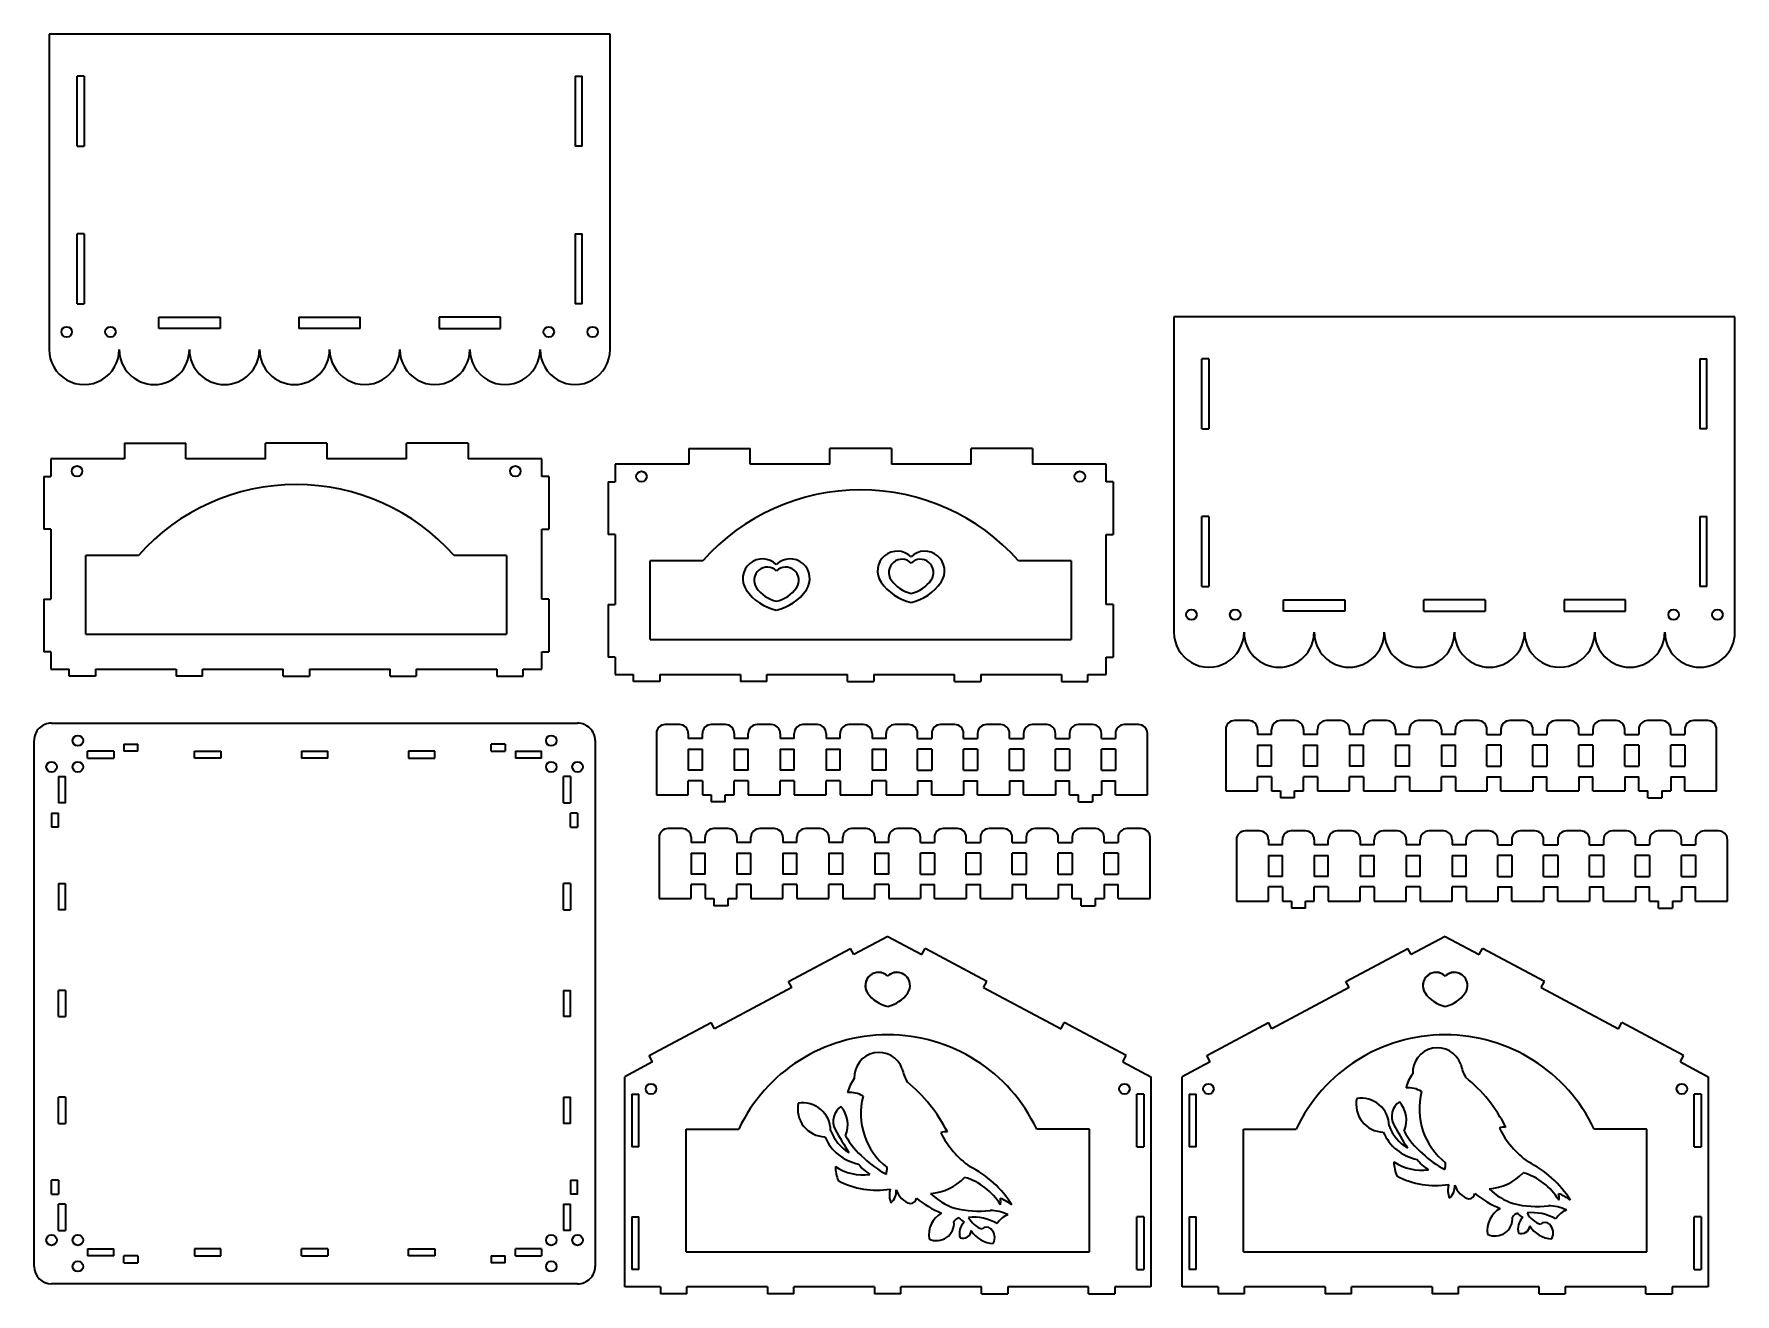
# Model space of a CAD drawing. Extents: x 109 to 1080, y 61 to 780.
import ezdxf

# ---------------------------------------------------------------- set-up
doc = ezdxf.new("R2010")
doc.units = 0

msp = doc.modelspace()

# ---------------------------------------------------------------- linework, layer by layer
at = {"color": 7, "lineweight": 35}
for p, q in [((438.057831, 779.971863), (118.057816, 779.971863)), ((118.057816, 779.971863), (118.057816, 599.971863)), ((438.057831, 599.971863), (438.057831, 779.971863)), ((134.057816, 715.971863), (134.057816, 755.971863)), ((138.057816, 755.971863), (138.057816, 715.971863)), ((418.057831, 755.971863), (418.057831, 715.971863)), ((422.057831, 715.971863), (422.057831, 755.971863)), ((134.057816, 625.971863), (134.057816, 665.971863)), ((138.057816, 665.971863), (138.057816, 625.971863)), ((418.057831, 665.971863), (418.057831, 625.971863)), ((422.057831, 625.971863), (422.057831, 665.971863)), ((180.557816, 618.471863), (215.557816, 618.471863)), ((215.557816, 611.971863), (180.557816, 611.971863)), ((260.5578, 618.471863), (295.5578, 618.471863)), ((295.5578, 611.971863), (260.5578, 611.971863)), ((375.557831, 618.471863), (340.5578, 618.471863)), ((340.5578, 611.971863), (375.557831, 611.971863)), ((1079.536987, 618.661865), (759.536987, 618.661865)), ((759.536987, 618.661865), (759.536987, 438.661896)), ((1079.536987, 438.661896), (1079.536987, 618.661865)), ((775.536987, 554.661865), (775.536987, 594.661865)), ((779.536987, 594.661865), (779.536987, 554.661865)), ((1059.536987, 594.661865), (1059.536987, 554.661865)), ((1063.536987, 554.661865), (1063.536987, 594.661865)), ((160.986969, 546.494812), (195.986969, 546.494812)), ((276.486969, 546.494812), (241.486969, 546.494812)), ((356.986969, 546.494812), (321.986969, 546.494812)), ((482.904846, 543.437622), (517.904846, 543.437622)), ((598.404846, 543.437622), (563.404846, 543.437622)), ((678.904785, 543.437622), (643.904785, 543.437622)), ((160.986969, 537.494812), (118.986969, 537.494812)), ((241.486969, 537.494812), (195.986969, 537.494812)), ((321.986969, 537.494812), (276.486969, 537.494812)), ((398.986969, 537.494812), (356.986969, 537.494812)), ((482.904846, 534.437622), (440.904846, 534.437622)), ((563.404846, 534.437622), (517.904846, 534.437622)), ((643.904785, 534.437622), (598.404846, 534.437622)), ((720.904785, 534.437622), (678.904785, 534.437622)), ((114.986969, 527.494812), (114.986969, 497.494843)), ((402.986969, 527.494812), (402.986969, 497.494843)), ((436.904846, 524.437622), (436.904846, 494.437653)), ((724.904785, 524.437622), (724.904785, 494.437653)), ((775.536987, 464.661896), (775.536987, 504.661896)), ((779.536987, 504.661896), (779.536987, 464.661896)), ((1059.536987, 504.661896), (1059.536987, 464.661896)), ((1063.536987, 464.661896), (1063.536987, 504.661896)), ((118.986969, 497.494843), (118.986969, 457.494843)), ((398.986969, 457.494843), (398.986969, 497.494843)), ((440.904846, 494.437653), (440.904846, 454.437653)), ((720.904785, 454.437653), (720.904785, 494.437653)), ((168.986969, 482.494843), (138.986969, 482.494843)), ((138.986969, 437.494843), (138.986969, 482.494843)), ((378.986969, 482.494843), (348.986969, 482.494843)), ((378.986969, 482.494843), (378.986969, 437.494843)), ((490.904846, 479.437653), (460.904846, 479.437653)), ((460.904846, 434.437653), (460.904846, 479.437653)), ((700.904785, 479.437653), (670.904785, 479.437653)), ((700.904785, 479.437653), (700.904785, 434.437653)), ((114.986969, 457.494843), (114.986969, 427.494843)), ((402.986969, 457.494843), (402.986969, 427.494843)), ((822.036987, 457.161896), (857.036987, 457.161896)), ((937.036987, 457.161896), (902.036987, 457.161896)), ((1017.036987, 457.161896), (982.036987, 457.161896)), ((436.904846, 454.437653), (436.904846, 424.437653)), ((724.904785, 454.437653), (724.904785, 424.437653)), ((857.036987, 450.661896), (822.036987, 450.661896)), ((902.036987, 450.661896), (937.036987, 450.661896)), ((982.036987, 450.661896), (1017.036987, 450.661896)), ((138.986969, 437.494843), (378.986969, 437.494843)), ((460.904846, 434.437653), (700.904785, 434.437653)), ((144.486969, 417.494843), (190.486969, 417.494843)), ((205.486969, 417.494843), (251.486969, 417.494843)), ((266.486969, 417.494843), (312.486969, 417.494843)), ((327.486969, 417.494843), (373.486969, 417.494843)), ((466.404846, 414.437653), (512.404846, 414.437653)), ((527.404846, 414.437653), (573.404846, 414.437653)), ((588.404846, 414.437653), (634.404785, 414.437653)), ((649.404785, 414.437653), (695.404785, 414.437653)), ((119.463043, 386.771698), (419.463043, 386.771698)), ((464.413757, 380.922638), (464.413757, 345.922638)), ((744.413696, 345.922638), (744.413696, 380.922638)), ((789.089966, 383.189056), (789.089966, 348.189056)), ((1069.089966, 348.189056), (1069.089966, 383.189056)), ((109.463043, 76.771683), (109.463043, 376.771698)), ((429.463043, 376.771698), (429.463043, 76.771683)), ((465.957764, 321.602142), (465.957764, 286.602142)), ((745.957764, 286.602142), (745.957764, 321.602142)), ((795.221802, 320.262665), (795.221802, 285.262634)), ((1075.221802, 285.262634), (1075.221802, 320.262665)), ((596.337769, 265.028107), (576.925964, 254.675171)), ((596.337769, 265.028107), (615.749512, 254.675171)), ((914.268921, 265.028137), (894.857178, 254.675186)), ((914.268921, 265.028137), (933.680664, 254.675186)), ((539.749512, 239.381042), (575.043579, 258.20459)), ((652.926025, 239.381042), (617.631836, 258.20459)), ((857.680664, 239.381058), (892.974854, 258.20459)), ((970.857178, 239.381058), (935.56311, 258.20459)), ((541.631836, 235.851639), (497.514191, 212.32222)), ((651.043579, 235.851639), (695.161255, 212.32222)), ((859.56311, 235.851654), (815.445435, 212.322235)), ((968.974854, 235.851654), (1013.092529, 212.322235)), ((460.337738, 197.028107), (495.631866, 215.851639)), ((732.337769, 197.028107), (697.043579, 215.851639)), ((778.268921, 197.028122), (813.56311, 215.851654)), ((1050.268921, 197.028122), (1014.974854, 215.851654)), ((446.337738, 65.028107), (446.337738, 185.028107)), ((746.337769, 185.028107), (746.337769, 65.028107)), ((764.268921, 65.028122), (764.268921, 185.028122)), ((1064.268921, 185.028122), (1064.268921, 65.028122)), ((450.337738, 175.028107), (450.337738, 145.028107)), ((454.337738, 145.028107), (454.337738, 175.028107)), ((738.337769, 145.028107), (738.337769, 175.028107)), ((742.337769, 175.028107), (742.337769, 145.028107)), ((768.268921, 175.028122), (768.268921, 145.028122)), ((772.268921, 145.028122), (772.268921, 175.028122)), ((1056.268921, 145.028122), (1056.268921, 175.028122)), ((1060.268921, 175.028122), (1060.268921, 145.028122)), ((481.337738, 85.028107), (481.337738, 155.028107)), ((481.337738, 155.028107), (511.337738, 155.028107)), ((711.337769, 155.028107), (681.337769, 155.028107)), ((711.337769, 85.028107), (711.337769, 155.028107)), ((799.268921, 85.028122), (799.268921, 155.028122)), ((799.268921, 155.028122), (829.268921, 155.028122)), ((1029.268921, 155.028122), (999.268921, 155.028122)), ((1029.268921, 85.028122), (1029.268921, 155.028122)), ((450.337738, 105.028107), (450.337738, 75.028107)), ((454.337738, 75.028107), (454.337738, 105.028107)), ((738.337769, 75.028107), (738.337769, 105.028107)), ((742.337769, 105.028107), (742.337769, 75.028107)), ((768.268921, 105.028122), (768.268921, 75.028122)), ((772.268921, 75.028122), (772.268921, 105.028122)), ((1056.268921, 75.028122), (1056.268921, 105.028122)), ((1060.268921, 105.028122), (1060.268921, 75.028122)), ((481.337738, 85.028107), (711.337769, 85.028107)), ((799.268921, 85.028122), (1029.268921, 85.028122)), ((419.463043, 66.771683), (119.463043, 66.771683)), ((466.837738, 65.028107), (446.337738, 65.028107)), ((527.837769, 65.028107), (481.837738, 65.028107)), ((588.837769, 65.028107), (542.837769, 65.028107)), ((649.837769, 65.028107), (603.837769, 65.028107)), ((710.837769, 65.028107), (664.837769, 65.028107)), ((746.337769, 65.028107), (725.837769, 65.028107)), ((784.768921, 65.028122), (764.268921, 65.028122)), ((845.768921, 65.028122), (799.768921, 65.028122)), ((906.768921, 65.028122), (860.768921, 65.028122)), ((967.768921, 65.028122), (921.768921, 65.028122)), ((1028.768921, 65.028122), (982.768921, 65.028122)), ((1064.268921, 65.028122), (1043.768921, 65.028122))]:
    msp.add_line(p, q, dxfattribs=at)
at = {"color": 7, "lineweight": 35, "ltscale": 0.1}
for p, q in [((138.057816, 755.971863), (134.057816, 755.971863)), ((418.057831, 755.971863), (422.057831, 755.971863)), ((134.057816, 715.971863), (138.057816, 715.971863)), ((422.057831, 715.971863), (418.057831, 715.971863)), ((138.057816, 665.971863), (134.057816, 665.971863)), ((418.057831, 665.971863), (422.057831, 665.971863)), ((134.057816, 625.971863), (138.057816, 625.971863)), ((422.057831, 625.971863), (418.057831, 625.971863)), ((779.536987, 594.661865), (775.536987, 594.661865)), ((1059.536987, 594.661865), (1063.536987, 594.661865)), ((775.536987, 554.661865), (779.536987, 554.661865)), ((1063.536987, 554.661865), (1059.536987, 554.661865)), ((114.986969, 527.494812), (118.986969, 527.494812)), ((402.986969, 527.494812), (398.986969, 527.494812)), ((436.904846, 524.437622), (440.904846, 524.437622)), ((724.904785, 524.437622), (720.904785, 524.437622)), ((779.536987, 504.661896), (775.536987, 504.661896)), ((1059.536987, 504.661896), (1063.536987, 504.661896)), ((118.986969, 497.494843), (114.986969, 497.494843)), ((398.986969, 497.494843), (402.986969, 497.494843)), ((440.904846, 494.437653), (436.904846, 494.437653)), ((720.904785, 494.437653), (724.904785, 494.437653)), ((114.986969, 457.494843), (118.986969, 457.494843)), ((402.986969, 457.494843), (398.986969, 457.494843)), ((775.536987, 464.661896), (779.536987, 464.661896)), ((1063.536987, 464.661896), (1059.536987, 464.661896)), ((436.904846, 454.437653), (440.904846, 454.437653)), ((724.904785, 454.437653), (720.904785, 454.437653)), ((118.986969, 427.494843), (114.986969, 427.494843)), ((398.986969, 427.494843), (402.986969, 427.494843)), ((129.486969, 413.494843), (129.486969, 417.494843)), ((144.486969, 417.494843), (144.486969, 413.494843)), ((190.486969, 417.494843), (190.486969, 413.494843)), ((205.486969, 413.494843), (205.486969, 417.494843)), ((251.486969, 413.494843), (251.486969, 417.494843)), ((266.486969, 417.494843), (266.486969, 413.494843)), ((312.486969, 413.494843), (312.486969, 417.494843)), ((327.486969, 417.494843), (327.486969, 413.494843)), ((373.486969, 417.494843), (373.486969, 413.494843)), ((388.486969, 413.494843), (388.486969, 417.494843)), ((440.904846, 424.437653), (436.904846, 424.437653)), ((720.904785, 424.437653), (724.904785, 424.437653)), ((451.404846, 410.437653), (451.404846, 414.437653)), ((466.404846, 414.437653), (466.404846, 410.437653)), ((512.404846, 414.437653), (512.404846, 410.437653)), ((527.404846, 410.437653), (527.404846, 414.437653)), ((573.404846, 410.437653), (573.404846, 414.437653)), ((588.404846, 414.437653), (588.404846, 410.437653)), ((634.404785, 410.437653), (634.404785, 414.437653)), ((649.404785, 414.437653), (649.404785, 410.437653)), ((695.404785, 414.437653), (695.404785, 410.437653)), ((710.404785, 410.437653), (710.404785, 414.437653)), ((139.963043, 366.771698), (139.963043, 370.771698)), ((154.963043, 370.771698), (154.963043, 366.771698)), ((160.763046, 374.771698), (160.763046, 370.771698)), ((168.763046, 370.771698), (168.763046, 374.771698)), ((200.963043, 366.771698), (200.963043, 370.771698)), ((215.963043, 370.771698), (215.963043, 366.771698)), ((261.963043, 370.771698), (261.963043, 366.771698)), ((276.963043, 366.771698), (276.963043, 370.771698)), ((322.963043, 370.771698), (322.963043, 366.771698)), ((337.963043, 366.771698), (337.963043, 370.771698)), ((370.163055, 370.771698), (370.163055, 374.771698)), ((378.163055, 374.771698), (378.163055, 370.771698)), ((383.963043, 370.771698), (383.963043, 366.771698)), ((398.963043, 366.771698), (398.963043, 370.771698)), ((123.463043, 356.271698), (127.463043, 356.271698)), ((415.463043, 356.271698), (411.463043, 356.271698)), ((127.463043, 341.271698), (123.463043, 341.271698)), ((411.463043, 341.271698), (415.463043, 341.271698)), ((495.713776, 345.922638), (495.713776, 341.922638)), ((503.713776, 341.922638), (503.713776, 345.922638)), ((705.11377, 341.922638), (705.11377, 345.922638)), ((713.11377, 345.922638), (713.11377, 341.922638)), ((820.390015, 348.189056), (820.390015, 344.189056)), ((828.390015, 344.189056), (828.390015, 348.189056)), ((1029.790039, 344.189056), (1029.790039, 348.189056)), ((1037.790039, 348.189056), (1037.790039, 344.189056)), ((119.463043, 335.47171), (123.463043, 335.47171)), ((419.463043, 335.47171), (415.463043, 335.47171)), ((123.463043, 327.47171), (119.463043, 327.47171)), ((415.463043, 327.47171), (419.463043, 327.47171)), ((123.463043, 295.271698), (127.463043, 295.271698)), ((415.463043, 295.271698), (411.463043, 295.271698)), ((497.257782, 286.602142), (497.257782, 282.602142)), ((505.257782, 282.602142), (505.257782, 286.602142)), ((706.657715, 282.602142), (706.657715, 286.602142)), ((714.657715, 286.602142), (714.657715, 282.602142)), ((826.521851, 285.262634), (826.521851, 281.262634)), ((834.521851, 281.262634), (834.521851, 285.262634)), ((1035.921875, 281.262634), (1035.921875, 285.262634)), ((1043.921875, 285.262634), (1043.921875, 281.262634)), ((127.463043, 280.271698), (123.463043, 280.271698)), ((411.463043, 280.271698), (415.463043, 280.271698)), ((615.749512, 254.675171), (617.631836, 258.20459)), ((127.463043, 234.271683), (123.463043, 234.271683)), ((411.463043, 234.271683), (415.463043, 234.271683)), ((123.463043, 219.271683), (127.463043, 219.271683)), ((415.463043, 219.271683), (411.463043, 219.271683)), ((497.514191, 212.32222), (495.631866, 215.851639)), ((695.161255, 212.32222), (697.043579, 215.851639)), ((815.445435, 212.322235), (813.56311, 215.851654)), ((1013.092529, 212.322235), (1014.974854, 215.851654)), ((462.220093, 193.498688), (460.337738, 197.028107)), ((780.151245, 193.498703), (778.268921, 197.028122)), ((1048.386597, 193.498703), (1050.268921, 197.028122)), ((450.337738, 175.028107), (454.337738, 175.028107)), ((742.337769, 175.028107), (738.337769, 175.028107)), ((768.268921, 175.028122), (772.268921, 175.028122)), ((1060.268921, 175.028122), (1056.268921, 175.028122)), ((127.463043, 173.271683), (123.463043, 173.271683)), ((411.463043, 173.271683), (415.463043, 173.271683)), ((123.463043, 158.271683), (127.463043, 158.271683)), ((415.463043, 158.271683), (411.463043, 158.271683)), ((454.337738, 145.028107), (450.337738, 145.028107)), ((738.337769, 145.028107), (742.337769, 145.028107)), ((772.268921, 145.028122), (768.268921, 145.028122)), ((1056.268921, 145.028122), (1060.268921, 145.028122)), ((123.463043, 126.071686), (119.463043, 126.071686)), ((119.463043, 118.071686), (123.463043, 118.071686)), ((415.463043, 126.071686), (419.463043, 126.071686)), ((419.463043, 118.071686), (415.463043, 118.071686)), ((127.463043, 112.271683), (123.463043, 112.271683)), ((411.463043, 112.271683), (415.463043, 112.271683)), ((123.463043, 97.271683), (127.463043, 97.271683)), ((415.463043, 97.271683), (411.463043, 97.271683)), ((450.337738, 105.028107), (454.337738, 105.028107)), ((742.337769, 105.028107), (738.337769, 105.028107)), ((768.268921, 105.028122), (772.268921, 105.028122)), ((1060.268921, 105.028122), (1056.268921, 105.028122)), ((139.963043, 86.771683), (139.963043, 82.771683)), ((154.963043, 82.771683), (154.963043, 86.771683)), ((160.763046, 78.771683), (160.763046, 82.771683)), ((168.763046, 82.771683), (168.763046, 78.771683)), ((200.963043, 86.771683), (200.963043, 82.771683)), ((215.963043, 82.771683), (215.963043, 86.771683)), ((261.963043, 82.771683), (261.963043, 86.771683)), ((276.963043, 86.771683), (276.963043, 82.771683)), ((322.963043, 82.771683), (322.963043, 86.771683)), ((337.963043, 86.771683), (337.963043, 82.771683)), ((370.163055, 82.771683), (370.163055, 78.771683)), ((378.163055, 78.771683), (378.163055, 82.771683)), ((383.963043, 82.771683), (383.963043, 86.771683)), ((398.963043, 86.771683), (398.963043, 82.771683)), ((454.337738, 75.028107), (450.337738, 75.028107)), ((738.337769, 75.028107), (742.337769, 75.028107)), ((772.268921, 75.028122), (768.268921, 75.028122)), ((1056.268921, 75.028122), (1060.268921, 75.028122)), ((466.837738, 65.028107), (466.837738, 61.028107)), ((481.837738, 61.028107), (481.837738, 65.028107)), ((527.837769, 65.028107), (527.837769, 61.028107)), ((542.837769, 61.028107), (542.837769, 65.028107)), ((588.837769, 65.028107), (588.837769, 61.028107)), ((603.837769, 61.028107), (603.837769, 65.028107)), ((649.837769, 61.028107), (649.837769, 65.028107)), ((664.837769, 65.028107), (664.837769, 61.028107)), ((710.837769, 61.028107), (710.837769, 65.028107)), ((725.837769, 65.028107), (725.837769, 61.028107)), ((784.768921, 65.028122), (784.768921, 61.028122)), ((799.768921, 61.028122), (799.768921, 65.028122)), ((845.768921, 65.028122), (845.768921, 61.028122)), ((860.768921, 61.028122), (860.768921, 65.028122)), ((906.768921, 65.028122), (906.768921, 61.028122)), ((921.768921, 61.028122), (921.768921, 65.028122)), ((967.768921, 61.028122), (967.768921, 65.028122)), ((982.768921, 65.028122), (982.768921, 61.028122)), ((1028.768921, 61.028122), (1028.768921, 65.028122)), ((1043.768921, 65.028122), (1043.768921, 61.028122))]:
    msp.add_line(p, q, dxfattribs=at)
at = {"color": 7, "lineweight": 35, "ltscale": 0.1625}
for p, q in [((180.557816, 611.971863), (180.557816, 618.471863)), ((215.557816, 618.471863), (215.557816, 611.971863)), ((260.5578, 618.471863), (260.5578, 611.971863)), ((295.5578, 611.971863), (295.5578, 618.471863)), ((340.5578, 618.471863), (340.5578, 611.971863)), ((375.557831, 611.971863), (375.557831, 618.471863)), ((822.036987, 450.661896), (822.036987, 457.161896)), ((857.036987, 457.161896), (857.036987, 450.661896)), ((902.036987, 450.661896), (902.036987, 457.161896)), ((937.036987, 457.161896), (937.036987, 450.661896)), ((982.036987, 457.161896), (982.036987, 450.661896)), ((1017.036987, 450.661896), (1017.036987, 457.161896))]:
    msp.add_line(p, q, dxfattribs=at)
at = {"color": 7, "lineweight": 35, "ltscale": 0.225}
for p, q in [((160.986969, 546.494812), (160.986969, 537.494812)), ((195.986969, 537.494812), (195.986969, 546.494812)), ((241.486969, 537.494812), (241.486969, 546.494812)), ((276.486969, 546.494812), (276.486969, 537.494812)), ((321.986969, 537.494812), (321.986969, 546.494812)), ((356.986969, 546.494812), (356.986969, 537.494812)), ((482.904846, 543.437622), (482.904846, 534.437622)), ((517.904846, 534.437622), (517.904846, 543.437622)), ((563.404846, 534.437622), (563.404846, 543.437622)), ((598.404846, 543.437622), (598.404846, 534.437622)), ((643.904785, 534.437622), (643.904785, 543.437622)), ((678.904785, 543.437622), (678.904785, 534.437622))]:
    msp.add_line(p, q, dxfattribs=at)
at = {"color": 7, "lineweight": 35, "ltscale": 0.25}
for p, q in [((118.986969, 537.494812), (118.986969, 527.494812)), ((398.986969, 527.494812), (398.986969, 537.494812)), ((440.904846, 534.437622), (440.904846, 524.437622)), ((720.904785, 524.437622), (720.904785, 534.437622)), ((118.986969, 427.494843), (118.986969, 417.494843)), ((398.986969, 417.494843), (398.986969, 427.494843)), ((440.904846, 424.437653), (440.904846, 414.437653)), ((720.904785, 414.437653), (720.904785, 424.437653))]:
    msp.add_line(p, q, dxfattribs=at)
at = {"color": 7, "lineweight": 35, "ltscale": 0.2625}
for p, q in [((118.986969, 417.494843), (129.486969, 417.494843)), ((388.486969, 417.494843), (398.986969, 417.494843)), ((440.904846, 414.437653), (451.404846, 414.437653)), ((710.404785, 414.437653), (720.904785, 414.437653))]:
    msp.add_line(p, q, dxfattribs=at)
at = {"color": 7, "lineweight": 35, "ltscale": 0.375}
for p, q in [((144.486969, 413.494843), (129.486969, 413.494843)), ((205.486969, 413.494843), (190.486969, 413.494843)), ((251.486969, 413.494843), (266.486969, 413.494843)), ((312.486969, 413.494843), (327.486969, 413.494843)), ((373.486969, 413.494843), (388.486969, 413.494843)), ((466.404846, 410.437653), (451.404846, 410.437653)), ((527.404846, 410.437653), (512.404846, 410.437653)), ((573.404846, 410.437653), (588.404846, 410.437653)), ((634.404785, 410.437653), (649.404785, 410.437653)), ((695.404785, 410.437653), (710.404785, 410.437653)), ((154.963043, 370.771698), (139.963043, 370.771698)), ((200.963043, 370.771698), (215.963043, 370.771698)), ((261.963043, 370.771698), (276.963043, 370.771698)), ((337.963043, 370.771698), (322.963043, 370.771698)), ((383.963043, 370.771698), (398.963043, 370.771698)), ((139.963043, 366.771698), (154.963043, 366.771698)), ((215.963043, 366.771698), (200.963043, 366.771698)), ((276.963043, 366.771698), (261.963043, 366.771698)), ((322.963043, 366.771698), (337.963043, 366.771698)), ((398.963043, 366.771698), (383.963043, 366.771698)), ((123.463043, 356.271698), (123.463043, 341.271698)), ((127.463043, 341.271698), (127.463043, 356.271698)), ((411.463043, 341.271698), (411.463043, 356.271698)), ((415.463043, 356.271698), (415.463043, 341.271698)), ((123.463043, 295.271698), (123.463043, 280.271698)), ((127.463043, 280.271698), (127.463043, 295.271698)), ((411.463043, 280.271698), (411.463043, 295.271698)), ((415.463043, 295.271698), (415.463043, 280.271698)), ((123.463043, 219.271683), (123.463043, 234.271683)), ((127.463043, 234.271683), (127.463043, 219.271683)), ((411.463043, 234.271683), (411.463043, 219.271683)), ((415.463043, 219.271683), (415.463043, 234.271683)), ((123.463043, 158.271683), (123.463043, 173.271683)), ((127.463043, 173.271683), (127.463043, 158.271683)), ((411.463043, 173.271683), (411.463043, 158.271683)), ((415.463043, 158.271683), (415.463043, 173.271683)), ((123.463043, 97.271683), (123.463043, 112.271683)), ((127.463043, 112.271683), (127.463043, 97.271683)), ((411.463043, 112.271683), (411.463043, 97.271683)), ((415.463043, 97.271683), (415.463043, 112.271683)), ((139.963043, 86.771683), (154.963043, 86.771683)), ((154.963043, 82.771683), (139.963043, 82.771683)), ((215.963043, 86.771683), (200.963043, 86.771683)), ((200.963043, 82.771683), (215.963043, 82.771683)), ((276.963043, 86.771683), (261.963043, 86.771683)), ((261.963043, 82.771683), (276.963043, 82.771683)), ((322.963043, 86.771683), (337.963043, 86.771683)), ((337.963043, 82.771683), (322.963043, 82.771683)), ((398.963043, 86.771683), (383.963043, 86.771683)), ((383.963043, 82.771683), (398.963043, 82.771683)), ((481.837738, 61.028107), (466.837738, 61.028107)), ((542.837769, 61.028107), (527.837769, 61.028107)), ((603.837769, 61.028107), (588.837769, 61.028107)), ((649.837769, 61.028107), (664.837769, 61.028107)), ((710.837769, 61.028107), (725.837769, 61.028107)), ((799.768921, 61.028122), (784.768921, 61.028122)), ((860.768921, 61.028122), (845.768921, 61.028122)), ((921.768921, 61.028122), (906.768921, 61.028122)), ((967.768921, 61.028122), (982.768921, 61.028122)), ((1028.768921, 61.028122), (1043.768921, 61.028122))]:
    msp.add_line(p, q, dxfattribs=at)
at = {"color": 7, "lineweight": 35, "ltscale": 0.205002}
for p, q in [((802.290039, 388.189056), (794.089966, 388.189056)), ((880.890015, 388.189056), (872.689941, 388.189056)), ((959.290039, 388.189056), (951.089966, 388.189056)), ((1037.890015, 388.189056), (1029.689941, 388.189056)), ((530.013794, 385.922638), (521.813721, 385.922638)), ((634.61377, 385.922638), (626.413696, 385.922638)), ((687.013794, 385.922638), (678.813721, 385.922638)), ((662.357788, 326.602142), (654.157715, 326.602142)), ((714.757813, 326.602142), (706.557739, 326.602142)), ((808.421875, 325.262665), (800.221802, 325.262665)), ((887.021851, 325.262665), (878.821777, 325.262665)), ((965.421875, 325.262665), (957.221802, 325.262665)), ((1044.021851, 325.262665), (1035.821777, 325.262665))]:
    msp.add_line(p, q, dxfattribs=at)
at = {"color": 7, "lineweight": 35, "ltscale": 0.204999}
for p, q in [((828.48999, 388.189056), (820.290039, 388.189056)), ((854.689941, 388.189056), (846.48999, 388.189056)), ((907.089966, 388.189056), (898.890015, 388.189056)), ((985.48999, 388.189056), (977.290039, 388.189056)), ((1011.689941, 388.189056), (1003.48999, 388.189056)), ((1064.089966, 388.189056), (1055.890015, 388.189056)), ((556.213745, 385.922638), (548.013794, 385.922638)), ((660.813721, 385.922638), (652.61377, 385.922638)), ((713.213745, 385.922638), (705.013794, 385.922638)), ((739.413696, 385.922638), (731.213745, 385.922638)), ((531.557739, 326.602142), (523.357788, 326.602142)), ((636.157715, 326.602142), (627.957764, 326.602142)), ((688.557739, 326.602142), (680.357788, 326.602142)), ((740.957764, 326.602142), (732.757813, 326.602142)), ((834.621826, 325.262665), (826.421875, 325.262665)), ((860.821777, 325.262665), (852.621826, 325.262665)), ((913.221802, 325.262665), (905.021851, 325.262665)), ((991.621826, 325.262665), (983.421875, 325.262665)), ((1017.821777, 325.262665), (1009.621826, 325.262665)), ((1070.221802, 325.262665), (1062.021851, 325.262665))]:
    msp.add_line(p, q, dxfattribs=at)
at = {"color": 7, "lineweight": 35, "ltscale": 0.2}
for p, q in [((933.089966, 388.189056), (925.089966, 388.189056)), ((815.290039, 380.189056), (807.290039, 380.189056)), ((841.48999, 380.189056), (833.48999, 380.189056)), ((867.689941, 380.189056), (859.689941, 380.189056)), ((893.890015, 380.189056), (885.890015, 380.189056)), ((920.089966, 380.189056), (912.089966, 380.189056)), ((938.089966, 380.189056), (946.089966, 380.189056)), ((964.290039, 380.189056), (972.290039, 380.189056)), ((990.48999, 380.189056), (998.48999, 380.189056)), ((1016.689941, 380.189056), (1024.689941, 380.189056)), ((1042.890015, 380.189056), (1050.890015, 380.189056)), ((160.763046, 374.771698), (168.763046, 374.771698)), ((168.763046, 370.771698), (160.763046, 370.771698)), ((378.163055, 374.771698), (370.163055, 374.771698)), ((370.163055, 370.771698), (378.163055, 370.771698)), ((490.613739, 377.922638), (482.613739, 377.922638)), ((482.613739, 371.922638), (490.613739, 371.922638)), ((543.013794, 377.922638), (535.013794, 377.922638)), ((535.013794, 371.922638), (543.013794, 371.922638)), ((569.213745, 377.922638), (561.213745, 377.922638)), ((561.213745, 371.922638), (569.213745, 371.922638)), ((595.413757, 377.922638), (587.413757, 377.922638)), ((587.413757, 371.922638), (595.413757, 371.922638)), ((613.413696, 377.922638), (621.413696, 377.922638)), ((621.413696, 371.922638), (613.413696, 371.922638)), ((639.61377, 377.922638), (647.61377, 377.922638)), ((647.61377, 371.922638), (639.61377, 371.922638)), ((665.813721, 377.922638), (673.813721, 377.922638)), ((673.813721, 371.922638), (665.813721, 371.922638)), ((692.013794, 377.922638), (700.013794, 377.922638)), ((700.013794, 371.922638), (692.013794, 371.922638)), ((718.213745, 377.922638), (726.213745, 377.922638)), ((726.213745, 371.922638), (718.213745, 371.922638)), ((807.290039, 374.189056), (815.290039, 374.189056)), ((833.48999, 374.189056), (841.48999, 374.189056)), ((859.689941, 374.189056), (867.689941, 374.189056)), ((885.890015, 374.189056), (893.890015, 374.189056)), ((912.089966, 374.189056), (920.089966, 374.189056)), ((946.089966, 374.189056), (938.089966, 374.189056)), ((972.290039, 374.189056), (964.290039, 374.189056)), ((998.48999, 374.189056), (990.48999, 374.189056)), ((1024.689941, 374.189056), (1016.689941, 374.189056)), ((1050.890015, 374.189056), (1042.890015, 374.189056)), ((490.613739, 359.922638), (482.613739, 359.922638)), ((543.013794, 359.922638), (535.013794, 359.922638)), ((569.213745, 359.922638), (561.213745, 359.922638)), ((595.413757, 359.922638), (587.413757, 359.922638)), ((613.413696, 359.922638), (621.413696, 359.922638)), ((639.61377, 359.922638), (647.61377, 359.922638)), ((665.813721, 359.922638), (673.813721, 359.922638)), ((692.013794, 359.922638), (700.013794, 359.922638)), ((718.213745, 359.922638), (726.213745, 359.922638)), ((815.290039, 362.189056), (807.290039, 362.189056)), ((841.48999, 362.189056), (833.48999, 362.189056)), ((867.689941, 362.189056), (859.689941, 362.189056)), ((893.890015, 362.189056), (885.890015, 362.189056)), ((920.089966, 362.189056), (912.089966, 362.189056)), ((938.089966, 362.189056), (946.089966, 362.189056)), ((964.290039, 362.189056), (972.290039, 362.189056)), ((990.48999, 362.189056), (998.48999, 362.189056)), ((1016.689941, 362.189056), (1024.689941, 362.189056)), ((1042.890015, 362.189056), (1050.890015, 362.189056)), ((490.613739, 353.922638), (482.613739, 353.922638)), ((482.613739, 345.922638), (482.613739, 353.922638)), ((490.613739, 353.922638), (490.613739, 345.922638)), ((508.813751, 345.922638), (508.813751, 353.922638)), ((516.813721, 353.922638), (516.813721, 345.922638)), ((543.013794, 353.922638), (535.013794, 353.922638)), ((535.013794, 345.922638), (535.013794, 353.922638)), ((543.013794, 353.922638), (543.013794, 345.922638)), ((569.213745, 353.922638), (561.213745, 353.922638)), ((561.213745, 345.922638), (561.213745, 353.922638)), ((569.213745, 353.922638), (569.213745, 345.922638)), ((595.413757, 353.922638), (587.413757, 353.922638)), ((587.413757, 345.922638), (587.413757, 353.922638)), ((595.413757, 353.922638), (595.413757, 345.922638)), ((613.413696, 353.922638), (621.413696, 353.922638)), ((613.413696, 353.922638), (613.413696, 345.922638)), ((621.413696, 345.922638), (621.413696, 353.922638)), ((639.61377, 353.922638), (647.61377, 353.922638)), ((639.61377, 353.922638), (639.61377, 345.922638)), ((647.61377, 345.922638), (647.61377, 353.922638)), ((665.813721, 353.922638), (673.813721, 353.922638)), ((665.813721, 353.922638), (665.813721, 345.922638)), ((673.813721, 345.922638), (673.813721, 353.922638)), ((692.013794, 353.922638), (700.013794, 353.922638)), ((692.013794, 353.922638), (692.013794, 345.922638)), ((700.013794, 345.922638), (700.013794, 353.922638)), ((718.213745, 353.922638), (726.213745, 353.922638)), ((718.213745, 353.922638), (718.213745, 345.922638)), ((726.213745, 345.922638), (726.213745, 353.922638)), ((815.290039, 356.189056), (807.290039, 356.189056)), ((807.290039, 348.189056), (807.290039, 356.189056)), ((815.290039, 356.189056), (815.290039, 348.189056)), ((841.48999, 356.189056), (833.48999, 356.189056)), ((833.48999, 348.189056), (833.48999, 356.189056)), ((841.48999, 356.189056), (841.48999, 348.189056)), ((867.689941, 356.189056), (859.689941, 356.189056)), ((859.689941, 348.189056), (859.689941, 356.189056)), ((867.689941, 356.189056), (867.689941, 348.189056)), ((893.890015, 356.189056), (885.890015, 356.189056)), ((885.890015, 348.189056), (885.890015, 356.189056)), ((893.890015, 356.189056), (893.890015, 348.189056)), ((920.089966, 356.189056), (912.089966, 356.189056)), ((912.089966, 348.189056), (912.089966, 356.189056)), ((920.089966, 356.189056), (920.089966, 348.189056)), ((938.089966, 356.189056), (946.089966, 356.189056)), ((938.089966, 356.189056), (938.089966, 348.189056)), ((946.089966, 348.189056), (946.089966, 356.189056)), ((964.290039, 356.189056), (972.290039, 356.189056)), ((964.290039, 356.189056), (964.290039, 348.189056)), ((972.290039, 348.189056), (972.290039, 356.189056)), ((990.48999, 356.189056), (998.48999, 356.189056)), ((990.48999, 356.189056), (990.48999, 348.189056)), ((998.48999, 348.189056), (998.48999, 356.189056)), ((1016.689941, 356.189056), (1024.689941, 356.189056)), ((1016.689941, 356.189056), (1016.689941, 348.189056)), ((1024.689941, 348.189056), (1024.689941, 356.189056)), ((1042.890015, 356.189056), (1050.890015, 356.189056)), ((1042.890015, 356.189056), (1042.890015, 348.189056)), ((1050.890015, 348.189056), (1050.890015, 356.189056)), ((503.713776, 341.922638), (495.713776, 341.922638)), ((705.11377, 341.922638), (713.11377, 341.922638)), ((828.390015, 344.189056), (820.390015, 344.189056)), ((1029.790039, 344.189056), (1037.790039, 344.189056)), ((119.463043, 335.47171), (119.463043, 327.47171)), ((123.463043, 327.47171), (123.463043, 335.47171)), ((415.463043, 327.47171), (415.463043, 335.47171)), ((419.463043, 335.47171), (419.463043, 327.47171)), ((609.957764, 326.602142), (601.957764, 326.602142)), ((939.221802, 325.262665), (931.221802, 325.262665)), ((492.157745, 318.602142), (484.157745, 318.602142)), ((484.157745, 312.602142), (492.157745, 312.602142)), ((544.557739, 318.602142), (536.557739, 318.602142)), ((536.557739, 312.602142), (544.557739, 312.602142)), ((570.757751, 318.602142), (562.757751, 318.602142)), ((562.757751, 312.602142), (570.757751, 312.602142)), ((596.957764, 318.602142), (588.957764, 318.602142)), ((588.957764, 312.602142), (596.957764, 312.602142)), ((614.957764, 318.602142), (622.957764, 318.602142)), ((622.957764, 312.602142), (614.957764, 312.602142)), ((641.157715, 318.602142), (649.157715, 318.602142)), ((649.157715, 312.602142), (641.157715, 312.602142)), ((667.357788, 318.602142), (675.357788, 318.602142)), ((675.357788, 312.602142), (667.357788, 312.602142)), ((693.557739, 318.602142), (701.557739, 318.602142)), ((701.557739, 312.602142), (693.557739, 312.602142)), ((719.757813, 318.602142), (727.757813, 318.602142)), ((727.757813, 312.602142), (719.757813, 312.602142)), ((821.421875, 317.262665), (813.421875, 317.262665)), ((813.421875, 311.262665), (821.421875, 311.262665)), ((847.621826, 317.262665), (839.621826, 317.262665)), ((839.621826, 311.262665), (847.621826, 311.262665)), ((873.821777, 317.262665), (865.821777, 317.262665)), ((865.821777, 311.262665), (873.821777, 311.262665)), ((900.021851, 317.262665), (892.021851, 317.262665)), ((892.021851, 311.262665), (900.021851, 311.262665)), ((926.221802, 317.262665), (918.221802, 317.262665)), ((918.221802, 311.262665), (926.221802, 311.262665)), ((944.221802, 317.262665), (952.221802, 317.262665)), ((952.221802, 311.262665), (944.221802, 311.262665)), ((970.421875, 317.262665), (978.421875, 317.262665)), ((978.421875, 311.262665), (970.421875, 311.262665)), ((996.621826, 317.262665), (1004.621826, 317.262665)), ((1004.621826, 311.262665), (996.621826, 311.262665)), ((1022.821777, 317.262665), (1030.821777, 317.262665)), ((1030.821777, 311.262665), (1022.821777, 311.262665)), ((1049.021851, 317.262665), (1057.021851, 317.262665)), ((1057.021851, 311.262665), (1049.021851, 311.262665)), ((492.157745, 300.602142), (484.157745, 300.602142)), ((492.157745, 294.602142), (484.157745, 294.602142)), ((484.157745, 286.602142), (484.157745, 294.602142)), ((492.157745, 294.602142), (492.157745, 286.602142)), ((510.357758, 286.602142), (510.357758, 294.602142)), ((518.357788, 294.602142), (518.357788, 286.602142)), ((544.557739, 300.602142), (536.557739, 300.602142)), ((544.557739, 294.602142), (536.557739, 294.602142)), ((536.557739, 286.602142), (536.557739, 294.602142)), ((544.557739, 294.602142), (544.557739, 286.602142)), ((570.757751, 300.602142), (562.757751, 300.602142)), ((570.757751, 294.602142), (562.757751, 294.602142)), ((562.757751, 286.602142), (562.757751, 294.602142)), ((570.757751, 294.602142), (570.757751, 286.602142)), ((596.957764, 300.602142), (588.957764, 300.602142)), ((596.957764, 294.602142), (588.957764, 294.602142)), ((588.957764, 286.602142), (588.957764, 294.602142)), ((596.957764, 294.602142), (596.957764, 286.602142)), ((614.957764, 300.602142), (622.957764, 300.602142)), ((614.957764, 294.602142), (622.957764, 294.602142)), ((614.957764, 294.602142), (614.957764, 286.602142)), ((622.957764, 286.602142), (622.957764, 294.602142)), ((641.157715, 300.602142), (649.157715, 300.602142)), ((641.157715, 294.602142), (649.157715, 294.602142)), ((641.157715, 294.602142), (641.157715, 286.602142)), ((649.157715, 286.602142), (649.157715, 294.602142)), ((667.357788, 300.602142), (675.357788, 300.602142)), ((667.357788, 294.602142), (675.357788, 294.602142)), ((667.357788, 294.602142), (667.357788, 286.602142)), ((675.357788, 286.602142), (675.357788, 294.602142)), ((693.557739, 300.602142), (701.557739, 300.602142)), ((693.557739, 294.602142), (701.557739, 294.602142)), ((693.557739, 294.602142), (693.557739, 286.602142)), ((701.557739, 286.602142), (701.557739, 294.602142)), ((719.757813, 300.602142), (727.757813, 300.602142)), ((719.757813, 294.602142), (727.757813, 294.602142)), ((719.757813, 294.602142), (719.757813, 286.602142)), ((727.757813, 286.602142), (727.757813, 294.602142)), ((821.421875, 299.262634), (813.421875, 299.262634)), ((821.421875, 293.262634), (813.421875, 293.262634)), ((813.421875, 285.262634), (813.421875, 293.262634)), ((821.421875, 293.262634), (821.421875, 285.262634)), ((847.621826, 299.262634), (839.621826, 299.262634)), ((847.621826, 293.262634), (839.621826, 293.262634)), ((839.621826, 285.262634), (839.621826, 293.262634)), ((847.621826, 293.262634), (847.621826, 285.262634)), ((873.821777, 299.262634), (865.821777, 299.262634)), ((873.821777, 293.262634), (865.821777, 293.262634)), ((865.821777, 285.262634), (865.821777, 293.262634)), ((873.821777, 293.262634), (873.821777, 285.262634)), ((900.021851, 299.262634), (892.021851, 299.262634)), ((900.021851, 293.262634), (892.021851, 293.262634)), ((892.021851, 285.262634), (892.021851, 293.262634)), ((900.021851, 293.262634), (900.021851, 285.262634)), ((926.221802, 299.262634), (918.221802, 299.262634)), ((926.221802, 293.262634), (918.221802, 293.262634)), ((918.221802, 285.262634), (918.221802, 293.262634)), ((926.221802, 293.262634), (926.221802, 285.262634)), ((944.221802, 299.262634), (952.221802, 299.262634)), ((944.221802, 293.262634), (952.221802, 293.262634)), ((944.221802, 293.262634), (944.221802, 285.262634)), ((952.221802, 285.262634), (952.221802, 293.262634)), ((970.421875, 299.262634), (978.421875, 299.262634)), ((970.421875, 293.262634), (978.421875, 293.262634)), ((970.421875, 293.262634), (970.421875, 285.262634)), ((978.421875, 285.262634), (978.421875, 293.262634)), ((996.621826, 299.262634), (1004.621826, 299.262634)), ((996.621826, 293.262634), (1004.621826, 293.262634)), ((996.621826, 293.262634), (996.621826, 285.262634)), ((1004.621826, 285.262634), (1004.621826, 293.262634)), ((1022.821777, 299.262634), (1030.821777, 299.262634)), ((1022.821777, 293.262634), (1030.821777, 293.262634)), ((1022.821777, 293.262634), (1022.821777, 285.262634)), ((1030.821777, 285.262634), (1030.821777, 293.262634)), ((1049.021851, 299.262634), (1057.021851, 299.262634)), ((1049.021851, 293.262634), (1057.021851, 293.262634)), ((1049.021851, 293.262634), (1049.021851, 285.262634)), ((1057.021851, 285.262634), (1057.021851, 293.262634)), ((505.257782, 282.602142), (497.257782, 282.602142)), ((706.657715, 282.602142), (714.657715, 282.602142)), ((834.521851, 281.262634), (826.521851, 281.262634)), ((1035.921875, 281.262634), (1043.921875, 281.262634)), ((119.463043, 118.071686), (119.463043, 126.071686)), ((123.463043, 126.071686), (123.463043, 118.071686)), ((415.463043, 126.071686), (415.463043, 118.071686)), ((419.463043, 118.071686), (419.463043, 126.071686)), ((168.763046, 82.771683), (160.763046, 82.771683)), ((160.763046, 78.771683), (168.763046, 78.771683)), ((370.163055, 82.771683), (378.163055, 82.771683)), ((378.163055, 78.771683), (370.163055, 78.771683))]:
    msp.add_line(p, q, dxfattribs=at)
at = {"color": 7, "lineweight": 35, "ltscale": 0.205}
for p, q in [((477.613739, 385.922638), (469.413757, 385.922638)), ((503.813751, 385.922638), (495.613739, 385.922638)), ((582.413757, 385.922638), (574.213745, 385.922638)), ((479.157745, 326.602142), (470.957764, 326.602142)), ((505.357758, 326.602142), (497.157745, 326.602142)), ((557.757751, 326.602142), (549.557739, 326.602142)), ((583.957764, 326.602142), (575.757751, 326.602142))]:
    msp.add_line(p, q, dxfattribs=at)
at = {"color": 7, "lineweight": 35, "ltscale": 0.075}
for p, q in [((482.613739, 380.922638), (482.613739, 377.922638)), ((490.613739, 377.922638), (490.613739, 380.922638)), ((508.813751, 380.922638), (508.813751, 377.922638)), ((516.813721, 377.922638), (516.813721, 380.922638)), ((535.013794, 380.922638), (535.013794, 377.922638)), ((543.013794, 377.922638), (543.013794, 380.922638)), ((561.213745, 380.922638), (561.213745, 377.922638)), ((569.213745, 377.922638), (569.213745, 380.922638)), ((587.413757, 380.922638), (587.413757, 377.922638)), ((595.413757, 377.922638), (595.413757, 380.922638)), ((613.413696, 377.922638), (613.413696, 380.922638)), ((621.413696, 380.922638), (621.413696, 377.922638)), ((639.61377, 377.922638), (639.61377, 380.922638)), ((647.61377, 380.922638), (647.61377, 377.922638)), ((665.813721, 377.922638), (665.813721, 380.922638)), ((673.813721, 380.922638), (673.813721, 377.922638)), ((692.013794, 377.922638), (692.013794, 380.922638)), ((700.013794, 380.922638), (700.013794, 377.922638)), ((718.213745, 377.922638), (718.213745, 380.922638)), ((726.213745, 380.922638), (726.213745, 377.922638)), ((807.290039, 383.189056), (807.290039, 380.189056)), ((815.290039, 380.189056), (815.290039, 383.189056)), ((833.48999, 383.189056), (833.48999, 380.189056)), ((841.48999, 380.189056), (841.48999, 383.189056)), ((859.689941, 383.189056), (859.689941, 380.189056)), ((867.689941, 380.189056), (867.689941, 383.189056)), ((885.890015, 383.189056), (885.890015, 380.189056)), ((893.890015, 380.189056), (893.890015, 383.189056)), ((912.089966, 383.189056), (912.089966, 380.189056)), ((920.089966, 380.189056), (920.089966, 383.189056)), ((938.089966, 380.189056), (938.089966, 383.189056)), ((946.089966, 383.189056), (946.089966, 380.189056)), ((964.290039, 380.189056), (964.290039, 383.189056)), ((972.290039, 383.189056), (972.290039, 380.189056)), ((990.48999, 380.189056), (990.48999, 383.189056)), ((998.48999, 383.189056), (998.48999, 380.189056)), ((1016.689941, 380.189056), (1016.689941, 383.189056)), ((1024.689941, 383.189056), (1024.689941, 380.189056)), ((1042.890015, 380.189056), (1042.890015, 383.189056)), ((1050.890015, 383.189056), (1050.890015, 380.189056)), ((484.157745, 321.602142), (484.157745, 318.602142)), ((492.157745, 318.602142), (492.157745, 321.602142)), ((510.357758, 321.602142), (510.357758, 318.602142)), ((518.357788, 318.602142), (518.357788, 321.602142)), ((536.557739, 321.602142), (536.557739, 318.602142)), ((544.557739, 318.602142), (544.557739, 321.602142)), ((562.757751, 321.602142), (562.757751, 318.602142)), ((570.757751, 318.602142), (570.757751, 321.602142)), ((588.957764, 321.602142), (588.957764, 318.602142)), ((596.957764, 318.602142), (596.957764, 321.602142)), ((614.957764, 318.602142), (614.957764, 321.602142)), ((622.957764, 321.602142), (622.957764, 318.602142)), ((641.157715, 318.602142), (641.157715, 321.602142)), ((649.157715, 321.602142), (649.157715, 318.602142)), ((667.357788, 318.602142), (667.357788, 321.602142)), ((675.357788, 321.602142), (675.357788, 318.602142)), ((693.557739, 318.602142), (693.557739, 321.602142)), ((701.557739, 321.602142), (701.557739, 318.602142)), ((719.757813, 318.602142), (719.757813, 321.602142)), ((727.757813, 321.602142), (727.757813, 318.602142)), ((813.421875, 320.262665), (813.421875, 317.262665)), ((821.421875, 317.262665), (821.421875, 320.262665)), ((839.621826, 320.262665), (839.621826, 317.262665)), ((847.621826, 317.262665), (847.621826, 320.262665)), ((865.821777, 320.262665), (865.821777, 317.262665)), ((873.821777, 317.262665), (873.821777, 320.262665)), ((892.021851, 320.262665), (892.021851, 317.262665)), ((900.021851, 317.262665), (900.021851, 320.262665)), ((918.221802, 320.262665), (918.221802, 317.262665)), ((926.221802, 317.262665), (926.221802, 320.262665)), ((944.221802, 317.262665), (944.221802, 320.262665)), ((952.221802, 320.262665), (952.221802, 317.262665)), ((970.421875, 317.262665), (970.421875, 320.262665)), ((978.421875, 320.262665), (978.421875, 317.262665)), ((996.621826, 317.262665), (996.621826, 320.262665)), ((1004.621826, 320.262665), (1004.621826, 317.262665)), ((1022.821777, 317.262665), (1022.821777, 320.262665)), ((1030.821777, 320.262665), (1030.821777, 317.262665)), ((1049.021851, 317.262665), (1049.021851, 320.262665)), ((1057.021851, 320.262665), (1057.021851, 317.262665))]:
    msp.add_line(p, q, dxfattribs=at)
at = {"color": 7, "lineweight": 35, "ltscale": 0.199998}
msp.add_line((608.413696, 385.922638), (600.413757, 385.922638), dxfattribs=at)
at = {"color": 7, "lineweight": 35, "ltscale": 0.3}
for p, q in [((482.613739, 371.922638), (482.613739, 359.922638)), ((490.613739, 359.922638), (490.613739, 371.922638)), ((508.813751, 371.922638), (508.813751, 359.922638)), ((516.813721, 359.922638), (516.813721, 371.922638)), ((535.013794, 371.922638), (535.013794, 359.922638)), ((543.013794, 359.922638), (543.013794, 371.922638)), ((561.213745, 371.922638), (561.213745, 359.922638)), ((569.213745, 359.922638), (569.213745, 371.922638)), ((587.413757, 371.922638), (587.413757, 359.922638)), ((595.413757, 359.922638), (595.413757, 371.922638)), ((613.413696, 359.922638), (613.413696, 371.922638)), ((621.413696, 371.922638), (621.413696, 359.922638)), ((639.61377, 359.922638), (639.61377, 371.922638)), ((647.61377, 371.922638), (647.61377, 359.922638)), ((665.813721, 359.922638), (665.813721, 371.922638)), ((673.813721, 371.922638), (673.813721, 359.922638)), ((692.013794, 359.922638), (692.013794, 371.922638)), ((700.013794, 371.922638), (700.013794, 359.922638)), ((718.213745, 359.922638), (718.213745, 371.922638)), ((726.213745, 371.922638), (726.213745, 359.922638)), ((807.290039, 374.189056), (807.290039, 362.189056)), ((815.290039, 362.189056), (815.290039, 374.189056)), ((833.48999, 374.189056), (833.48999, 362.189056)), ((841.48999, 362.189056), (841.48999, 374.189056)), ((859.689941, 374.189056), (859.689941, 362.189056)), ((867.689941, 362.189056), (867.689941, 374.189056)), ((885.890015, 374.189056), (885.890015, 362.189056)), ((893.890015, 362.189056), (893.890015, 374.189056)), ((912.089966, 374.189056), (912.089966, 362.189056)), ((920.089966, 362.189056), (920.089966, 374.189056)), ((938.089966, 362.189056), (938.089966, 374.189056)), ((946.089966, 374.189056), (946.089966, 362.189056)), ((964.290039, 362.189056), (964.290039, 374.189056)), ((972.290039, 374.189056), (972.290039, 362.189056)), ((990.48999, 362.189056), (990.48999, 374.189056)), ((998.48999, 374.189056), (998.48999, 362.189056)), ((1016.689941, 362.189056), (1016.689941, 374.189056)), ((1024.689941, 374.189056), (1024.689941, 362.189056)), ((1042.890015, 362.189056), (1042.890015, 374.189056)), ((1050.890015, 374.189056), (1050.890015, 362.189056)), ((484.157745, 312.602142), (484.157745, 300.602142)), ((492.157745, 300.602142), (492.157745, 312.602142)), ((510.357758, 312.602142), (510.357758, 300.602142)), ((518.357788, 300.602142), (518.357788, 312.602142)), ((536.557739, 312.602142), (536.557739, 300.602142)), ((544.557739, 300.602142), (544.557739, 312.602142)), ((562.757751, 312.602142), (562.757751, 300.602142)), ((570.757751, 300.602142), (570.757751, 312.602142)), ((588.957764, 312.602142), (588.957764, 300.602142)), ((596.957764, 300.602142), (596.957764, 312.602142)), ((614.957764, 300.602142), (614.957764, 312.602142)), ((622.957764, 312.602142), (622.957764, 300.602142)), ((641.157715, 300.602142), (641.157715, 312.602142)), ((649.157715, 312.602142), (649.157715, 300.602142)), ((667.357788, 300.602142), (667.357788, 312.602142)), ((675.357788, 312.602142), (675.357788, 300.602142)), ((693.557739, 300.602142), (693.557739, 312.602142)), ((701.557739, 312.602142), (701.557739, 300.602142)), ((719.757813, 300.602142), (719.757813, 312.602142)), ((727.757813, 312.602142), (727.757813, 300.602142))]:
    msp.add_line(p, q, dxfattribs=at)
at = {"color": 7, "lineweight": 35, "ltscale": 0.199999}
for p, q in [((516.813721, 377.922638), (508.813751, 377.922638)), ((508.813751, 371.922638), (516.813721, 371.922638)), ((516.813721, 359.922638), (508.813751, 359.922638)), ((516.813721, 353.922638), (508.813751, 353.922638))]:
    msp.add_line(p, q, dxfattribs=at)
at = {"color": 7, "lineweight": 35, "ltscale": 0.455}
for p, q in [((464.413757, 345.922638), (482.613739, 345.922638)), ((569.213745, 345.922638), (587.413757, 345.922638)), ((465.957764, 286.602142), (484.157745, 286.602142)), ((544.557739, 286.602142), (562.757751, 286.602142)), ((570.757751, 286.602142), (588.957764, 286.602142))]:
    msp.add_line(p, q, dxfattribs=at)
at = {"color": 7, "lineweight": 35, "ltscale": 0.127501}
for p, q in [((490.613739, 345.922638), (495.713776, 345.922638)), ((492.157745, 286.602142), (497.257782, 286.602142))]:
    msp.add_line(p, q, dxfattribs=at)
at = {"color": 7, "lineweight": 35, "ltscale": 0.127499}
for p, q in [((503.713776, 345.922638), (508.813751, 345.922638)), ((700.013794, 345.922638), (705.11377, 345.922638)), ((713.11377, 345.922638), (718.213745, 345.922638)), ((815.290039, 348.189056), (820.390015, 348.189056)), ((828.390015, 348.189056), (833.48999, 348.189056)), ((1037.790039, 348.189056), (1042.890015, 348.189056)), ((505.257782, 286.602142), (510.357758, 286.602142)), ((701.557739, 286.602142), (706.657715, 286.602142)), ((821.421875, 285.262634), (826.521851, 285.262634)), ((834.521851, 285.262634), (839.621826, 285.262634)), ((1043.921875, 285.262634), (1049.021851, 285.262634))]:
    msp.add_line(p, q, dxfattribs=at)
at = {"color": 7, "lineweight": 35, "ltscale": 0.455002}
for p, q in [((516.813721, 345.922638), (535.013794, 345.922638)), ((621.413696, 345.922638), (639.61377, 345.922638)), ((673.813721, 345.922638), (692.013794, 345.922638)), ((789.089966, 348.189056), (807.290039, 348.189056)), ((867.689941, 348.189056), (885.890015, 348.189056)), ((946.089966, 348.189056), (964.290039, 348.189056)), ((649.157715, 286.602142), (667.357788, 286.602142)), ((795.221802, 285.262634), (813.421875, 285.262634)), ((873.821777, 285.262634), (892.021851, 285.262634)), ((952.221802, 285.262634), (970.421875, 285.262634))]:
    msp.add_line(p, q, dxfattribs=at)
at = {"color": 7, "lineweight": 35, "ltscale": 0.454999}
for p, q in [((543.013794, 345.922638), (561.213745, 345.922638)), ((647.61377, 345.922638), (665.813721, 345.922638)), ((726.213745, 345.922638), (744.413696, 345.922638)), ((841.48999, 348.189056), (859.689941, 348.189056)), ((893.890015, 348.189056), (912.089966, 348.189056)), ((972.290039, 348.189056), (990.48999, 348.189056)), ((998.48999, 348.189056), (1016.689941, 348.189056)), ((1050.890015, 348.189056), (1069.089966, 348.189056)), ((518.357788, 286.602142), (536.557739, 286.602142)), ((622.957764, 286.602142), (641.157715, 286.602142)), ((675.357788, 286.602142), (693.557739, 286.602142)), ((727.757813, 286.602142), (745.957764, 286.602142)), ((847.621826, 285.262634), (865.821777, 285.262634)), ((900.021851, 285.262634), (918.221802, 285.262634)), ((978.421875, 285.262634), (996.621826, 285.262634)), ((1004.621826, 285.262634), (1022.821777, 285.262634)), ((1057.021851, 285.262634), (1075.221802, 285.262634))]:
    msp.add_line(p, q, dxfattribs=at)
at = {"color": 7, "lineweight": 35, "ltscale": 0.449998}
msp.add_line((595.413757, 345.922638), (613.413696, 345.922638), dxfattribs=at)
at = {"color": 7, "lineweight": 35, "ltscale": 0.45}
for p, q in [((920.089966, 348.189056), (938.089966, 348.189056)), ((596.957764, 286.602142), (614.957764, 286.602142)), ((926.221802, 285.262634), (944.221802, 285.262634)), ((462.220093, 193.498688), (446.337738, 185.028107))]:
    msp.add_line(p, q, dxfattribs=at)
at = {"color": 7, "lineweight": 35, "ltscale": 0.127502}
for p, q in [((1024.689941, 348.189056), (1029.790039, 348.189056)), ((714.657715, 286.602142), (719.757813, 286.602142)), ((1030.821777, 285.262634), (1035.921875, 285.262634))]:
    msp.add_line(p, q, dxfattribs=at)
at = {"color": 7, "lineweight": 35, "ltscale": 0.200001}
for p, q in [((518.357788, 318.602142), (510.357758, 318.602142)), ((510.357758, 312.602142), (518.357788, 312.602142)), ((518.357788, 300.602142), (510.357758, 300.602142)), ((518.357788, 294.602142), (510.357758, 294.602142))]:
    msp.add_line(p, q, dxfattribs=at)
at = {"color": 7, "lineweight": 35, "ltscale": 0.300001}
for p, q in [((813.421875, 311.262665), (813.421875, 299.262634)), ((821.421875, 299.262634), (821.421875, 311.262665)), ((839.621826, 311.262665), (839.621826, 299.262634)), ((847.621826, 299.262634), (847.621826, 311.262665)), ((865.821777, 311.262665), (865.821777, 299.262634)), ((873.821777, 299.262634), (873.821777, 311.262665)), ((892.021851, 311.262665), (892.021851, 299.262634)), ((900.021851, 299.262634), (900.021851, 311.262665)), ((918.221802, 311.262665), (918.221802, 299.262634)), ((926.221802, 299.262634), (926.221802, 311.262665)), ((944.221802, 299.262634), (944.221802, 311.262665)), ((952.221802, 311.262665), (952.221802, 299.262634)), ((970.421875, 299.262634), (970.421875, 311.262665)), ((978.421875, 311.262665), (978.421875, 299.262634)), ((996.621826, 299.262634), (996.621826, 311.262665)), ((1004.621826, 311.262665), (1004.621826, 299.262634)), ((1022.821777, 299.262634), (1022.821777, 311.262665)), ((1030.821777, 311.262665), (1030.821777, 299.262634)), ((1049.021851, 299.262634), (1049.021851, 311.262665)), ((1057.021851, 311.262665), (1057.021851, 299.262634))]:
    msp.add_line(p, q, dxfattribs=at)
at = {"color": 7, "lineweight": 35, "ltscale": 0.100001}
for p, q in [((576.925964, 254.675171), (575.043579, 258.20459)), ((933.680664, 254.675186), (935.56311, 258.20459)), ((651.043579, 235.851639), (652.926025, 239.381042)), ((859.56311, 235.851654), (857.680664, 239.381058)), ((730.455322, 193.498688), (732.337769, 197.028107))]:
    msp.add_line(p, q, dxfattribs=at)
at = {"color": 7, "lineweight": 35, "ltscale": 0.099999}
for p, q in [((894.857178, 254.675186), (892.974854, 258.20459)), ((541.631836, 235.851639), (539.749512, 239.381042)), ((968.974854, 235.851654), (970.857178, 239.381058))]:
    msp.add_line(p, q, dxfattribs=at)
at = {"color": 7, "lineweight": 35, "ltscale": 0.450002}
msp.add_line((730.455322, 193.498688), (746.337769, 185.028107), dxfattribs=at)
at = {"color": 7, "lineweight": 35, "ltscale": 0.449999}
for p, q in [((780.151245, 193.498703), (764.268921, 185.028122)), ((1048.386597, 193.498703), (1064.268921, 185.028122))]:
    msp.add_line(p, q, dxfattribs=at)
at = {"color": 7, "lineweight": 35}
for centre in [(128.057816, 609.971863), (153.057816, 609.971863), (403.057831, 609.971863), (428.057831, 609.971863), (133.986969, 530.494812), (383.986969, 530.494812), (455.904846, 527.437622), (705.904785, 527.437622), (769.536987, 448.661896), (794.536987, 448.661896), (1044.536987, 448.661896), (1069.536987, 448.661896), (134.463043, 376.771698), (404.463043, 376.771698), (119.463043, 361.771698), (134.463043, 361.771698), (404.463043, 361.771698), (419.463043, 361.771698), (461.337738, 178.028107), (731.337769, 178.028107), (779.268921, 178.028122), (1049.268921, 178.028122), (119.463043, 91.771683), (134.463043, 91.771683), (404.463043, 91.771683), (419.463043, 91.771683), (134.463043, 76.771683), (404.463043, 76.771683)]:
    msp.add_circle(centre, 3, dxfattribs=at)
for centre, radius, start, end in [((138.057816, 599.971863), 20, 179.999991, 360), ((178.057816, 599.971863), 20, 180.000009, 360), ((218.057816, 599.971863), 20, 180.000009, 360), ((258.0578, 599.971863), 20, 180.000009, 360), ((298.0578, 599.971863), 20, 179.999991, 360), ((338.0578, 599.971863), 20, 179.999991, 360), ((378.057831, 599.971863), 20, 179.999991, 360), ((418.057831, 599.971863), 20, 179.999991, 360), ((258.986969, 402.494843), 120.415947, 41.633541, 138.366464), ((580.904846, 399.437653), 120.415947, 41.633541, 138.366464), ((524.907959, 469.182739), 11.25, 45.572996, 214.572172), ((527.624268, 468.307281), 7.5, 45.572996, 214.572172), ((540.657959, 469.182739), 11.25, 325.427833, 134.427002), ((538.124268, 468.307281), 7.5, 325.427833, 134.427002), ((601.776733, 473.62558), 11.25, 45.572996, 214.572172), ((604.493042, 472.750122), 7.5, 45.572996, 214.572172), ((617.526733, 473.62558), 11.25, 325.427833, 134.427002), ((614.993042, 472.750122), 7.5, 325.427833, 134.427002), ((615.980591, 483.414001), 28.5, 214.572172, 257.169624), ((613.96228, 479.275726), 19, 214.572172, 257.169624), ((603.322876, 483.414001), 28.5, 282.830371, 325.427833), ((605.523804, 479.275726), 19, 282.830371, 325.427833), ((539.111816, 478.97113), 28.5, 214.572172, 257.169624), ((537.093506, 474.832886), 19, 214.572172, 257.169624), ((526.454102, 478.97113), 28.5, 282.830371, 325.427833), ((528.655029, 474.832886), 19, 282.830371, 325.427833), ((779.536987, 438.661896), 20, 179.999991, 360), ((819.536987, 438.661896), 20, 180.000009, 360), ((859.536987, 438.661896), 20, 180.000009, 360), ((899.536987, 438.661896), 20, 180.000009, 360), ((939.536987, 438.661896), 20, 180.000009, 360), ((979.536987, 438.661896), 20, 179.999991, 360), ((1019.536987, 438.661896), 20, 180.000009, 360), ((1059.536987, 438.661896), 20, 180.000009, 360), ((794.089966, 383.189056), 5, 90.000003, 179.999991), ((802.290039, 383.189056), 5, 0, 90.000003), ((820.290039, 383.189056), 5, 90.000003, 180.000009), ((828.48999, 383.189056), 5, 0, 90.000003), ((846.48999, 383.189056), 5, 90.000003, 179.999991), ((854.689941, 383.189056), 5, 0, 90.000003), ((872.689941, 383.189056), 5, 90.000003, 180.000009), ((880.890015, 383.189056), 5, 0, 90.000003), ((898.890015, 383.189056), 5, 90.000003, 180.000009), ((907.089966, 383.189056), 5, 0, 90.000003), ((925.089966, 383.189056), 5, 90.000003, 179.999991), ((933.089966, 383.189056), 5, 0, 90.000003), ((951.089966, 383.189056), 5, 90.000003, 180.000009), ((959.290039, 383.189056), 5, 0, 90.000003), ((977.290039, 383.189056), 5, 90.000003, 180.000009), ((985.48999, 383.189056), 5, 0, 90.000003), ((1003.48999, 383.189056), 5, 90.000003, 179.999991), ((1011.689941, 383.189056), 5, 0, 90.000003), ((1029.689941, 383.189056), 5, 90.000003, 179.999991), ((1037.890015, 383.189056), 5, 0, 90.000003), ((1055.890015, 383.189056), 5, 90.000003, 180.000009), ((1064.089966, 383.189056), 5, 0, 90.000003), ((119.463043, 376.771698), 10, 90.000003, 180.000009), ((419.463043, 376.771698), 10, 0, 90.000003), ((469.413757, 380.922638), 5, 90.000003, 179.999991), ((477.613739, 380.922638), 5, 0, 90.000003), ((495.613739, 380.922638), 5, 90.000003, 180.000009), ((503.813751, 380.922638), 5, 0, 90.000003), ((521.813721, 380.922638), 5, 90.000003, 180.000009), ((530.013794, 380.922638), 5, 0, 90.000003), ((548.013794, 380.922638), 5, 90.000003, 180.000009), ((556.213745, 380.922638), 5, 0, 90.000003), ((574.213745, 380.922638), 5, 90.000003, 180.000009), ((582.413757, 380.922638), 5, 0, 90.000003), ((600.413757, 380.922638), 5, 90.000003, 180.000009), ((608.413696, 380.922638), 5, 0, 90.000003), ((626.413696, 380.922638), 5, 90.000003, 180.000009), ((634.61377, 380.922638), 5, 0, 90.000003), ((652.61377, 380.922638), 5, 90.000003, 180.000009), ((660.813721, 380.922638), 5, 0, 90.000003), ((678.813721, 380.922638), 5, 90.000003, 180.000009), ((687.013794, 380.922638), 5, 0, 90.000003), ((705.013794, 380.922638), 5, 90.000003, 180.000009), ((713.213745, 380.922638), 5, 0, 90.000003), ((731.213745, 380.922638), 5, 90.000003, 180.000009), ((739.413696, 380.922638), 5, 0, 90.000003), ((470.957764, 321.602142), 5, 90.000003, 179.999991), ((479.157745, 321.602142), 5, 0, 90.000003), ((497.157745, 321.602142), 5, 90.000003, 180.000009), ((505.357758, 321.602142), 5, 0, 90.000003), ((523.357788, 321.602142), 5, 90.000003, 180.000009), ((531.557739, 321.602142), 5, 0, 90.000003), ((549.557739, 321.602142), 5, 90.000003, 180.000009), ((557.757751, 321.602142), 5, 0, 90.000003), ((575.757751, 321.602142), 5, 90.000003, 180.000009), ((583.957764, 321.602142), 5, 0, 90.000003), ((601.957764, 321.602142), 5, 90.000003, 180.000009), ((609.957764, 321.602142), 5, 0, 90.000003), ((627.957764, 321.602142), 5, 90.000003, 180.000009), ((636.157715, 321.602142), 5, 0, 90.000003), ((654.157715, 321.602142), 5, 90.000003, 180.000009), ((662.357788, 321.602142), 5, 0, 90.000003), ((680.357788, 321.602142), 5, 90.000003, 180.000009), ((688.557739, 321.602142), 5, 0, 90.000003), ((706.557739, 321.602142), 5, 90.000003, 180.000009), ((714.757813, 321.602142), 5, 0, 90.000003), ((732.757813, 321.602142), 5, 90.000003, 180.000009), ((740.957764, 321.602142), 5, 0, 90.000003), ((800.221802, 320.262665), 5, 90.000003, 179.999991), ((808.421875, 320.262665), 5, 0, 90.000003), ((826.421875, 320.262665), 5, 90.000003, 180.000009), ((834.621826, 320.262665), 5, 0, 90.000003), ((852.621826, 320.262665), 5, 90.000003, 179.999991), ((860.821777, 320.262665), 5, 0, 90.000003), ((878.821777, 320.262665), 5, 90.000003, 180.000009), ((887.021851, 320.262665), 5, 0, 90.000003), ((905.021851, 320.262665), 5, 90.000003, 180.000009), ((913.221802, 320.262665), 5, 0, 90.000003), ((931.221802, 320.262665), 5, 90.000003, 179.999991), ((939.221802, 320.262665), 5, 0, 90.000003), ((957.221802, 320.262665), 5, 90.000003, 180.000009), ((965.421875, 320.262665), 5, 0, 90.000003), ((983.421875, 320.262665), 5, 90.000003, 180.000009), ((991.621826, 320.262665), 5, 0, 90.000003), ((1009.621826, 320.262665), 5, 90.000003, 179.999991), ((1017.821777, 320.262665), 5, 0, 90.000003), ((1035.821777, 320.262665), 5, 90.000003, 179.999991), ((1044.021851, 320.262665), 5, 0, 90.000003), ((1062.021851, 320.262665), 5, 90.000003, 180.000009), ((1070.221802, 320.262665), 5, 0, 90.000003), ((591.058472, 237.073517), 7.5, 45.572996, 214.572172), ((591.087769, 237.028107), 7.5, 45.572996, 212.563591), ((601.558472, 237.073517), 7.5, 325.427833, 134.427002), ((601.587769, 237.028107), 7.5, 32.976164, 134.427002), ((908.989746, 237.073532), 7.5, 45.572996, 214.572172), ((909.018921, 237.028122), 7.5, 45.572996, 212.563591), ((919.489746, 237.073532), 7.5, 325.427833, 134.427002), ((919.518921, 237.028122), 7.5, 32.976164, 134.427002), ((600.52771, 243.599121), 19, 214.572172, 257.169624), ((592.089233, 243.599121), 19, 282.830371, 325.427833), ((918.458984, 243.599136), 19, 214.572172, 257.169624), ((910.020508, 243.599136), 19, 282.830371, 325.427833), ((596.337769, 115.028107), 93.941467, 25.201124, 154.798875), ((914.268921, 115.028122), 93.941467, 25.201124, 154.798875), ((591.353638, 184.759064), 14.090091, 19.67786, 183.380529), ((909.870239, 187.410843), 14.090091, 19.67786, 183.380529), ((629.761719, 194.704254), 25.673138, 191.68735, 209.254146), ((910.338989, 174.695755), 18.774519, 140.728316, 167.676117), ((948.27832, 197.356094), 25.673138, 191.68735, 209.254146), ((868.680542, 115.329849), 89.995636, 26.952278, 50.537352), ((591.822388, 172.043976), 18.774519, 140.728316, 167.676117), ((574.479614, 160.945282), 15.138912, 59.027369, 93.783955), ((550.16394, 112.67807), 89.995636, 26.952278, 50.537352), ((892.996216, 163.597061), 15.138912, 59.027369, 93.783955), ((938.705444, 166.683487), 39.187943, 165.376119, 231.862687), ((560.789673, 166.57901), 15.805928, 167.832132, 268.807009), ((547.881348, 154.19931), 15.915611, 0.493212, 99.192242), ((575.400024, 159.613861), 10.160857, 124.21856, 207.531367), ((557.875854, 157.634125), 15.724602, 336.406952, 41.316825), ((620.188843, 164.031647), 39.187943, 165.376119, 231.862687), ((879.306274, 169.230789), 15.805928, 167.832132, 268.807009), ((866.397949, 156.851089), 15.915611, 0.493212, 99.192242), ((893.916626, 162.26564), 10.160857, 124.21856, 207.531367), ((876.392456, 160.285904), 15.724602, 336.406952, 41.316825), ((906.432861, 166.088028), 25.779423, 200.670347, 237.949205), ((1204.831787, 336.888702), 366.753143, 209.270839, 211.687578), ((992.198486, 179.169754), 52.591103, 206.606054, 234.366962), ((947.845825, 149.899368), 6.309727, 80.370679, 115.027557), ((584.74292, 161.101532), 26.386312, 203.035546, 258.974078), ((587.91626, 163.436249), 25.779423, 200.670347, 237.949205), ((886.315308, 334.236908), 366.753143, 209.270839, 211.687578), ((608.871826, 170.912201), 41.491798, 208.144677, 231.117076), ((673.681885, 176.517975), 52.591103, 206.606054, 234.366962), ((629.329224, 147.247589), 6.309727, 80.370679, 115.027557), ((903.259521, 163.753311), 26.386312, 203.035546, 258.974078), ((927.388306, 173.56398), 41.491798, 208.144677, 231.117076), ((620.470459, 176.806976), 53.626705, 225.41466, 242.305445), ((900.622437, 159.838638), 28.171654, 236.27518, 278.24409), ((911.520874, 137.755997), 26.573626, 182.908003, 200.618492), ((917.001221, 151.929459), 23.475788, 216.839057, 238.29025), ((938.987061, 179.458755), 53.626705, 225.41466, 242.305445), ((886.072021, 137.123795), 28.461054, 349.578726, 357.456639), ((934.397095, 82.267471), 60.587879, 32.144206, 63.364532), ((582.105835, 157.186859), 28.171654, 236.27518, 278.24409), ((593.004272, 135.104218), 26.573626, 182.908003, 200.618492), ((598.484619, 149.277679), 23.475788, 216.839057, 238.29025), ((567.55542, 134.472015), 28.461054, 349.578726, 357.456639), ((618.607422, 147.963287), 29.694479, 274.178434, 316.589486), ((630.505981, 93.766693), 35.147209, 31.136746, 74.02529), ((615.880493, 79.615692), 60.587879, 32.144206, 63.364532), ((908.57312, 169.267105), 46.377956, 241.789001, 279.546389), ((937.124023, 150.615067), 29.694479, 274.178434, 316.589486), ((949.022583, 96.418472), 35.147209, 31.136746, 74.02529), ((590.056519, 166.615326), 46.377956, 241.789001, 279.546389), ((609.411377, 117.639496), 12.104913, 164.474138, 202.063145), ((592.487061, 119.745514), 8.764623, 310.617657, 4.973475), ((612.368286, 123.863983), 11.644471, 196.764039, 254.648526), ((646.273682, 144.841949), 36.774017, 226.09242, 251.618347), ((927.927979, 120.291275), 12.104913, 164.474138, 202.063145), ((911.003662, 122.397293), 8.764623, 310.617657, 4.973475), ((930.884888, 126.515762), 11.644471, 196.764039, 254.648526), ((927.710571, 118.816971), 3.531404, 271.486137, 352.717335), ((967.984375, 163.86647), 58.49868, 231.054757, 247.459916), ((964.790283, 147.493729), 36.774017, 226.09242, 251.618347), ((971.085083, 96.068253), 23.523958, 51.598251, 70.52423), ((972.52417, 116.102798), 6.753211, 347.076827, 18.505264), ((609.193848, 116.165192), 3.531404, 271.486137, 352.717335), ((649.467773, 161.214691), 58.49868, 231.054757, 247.459916), ((634.0896, 94.733856), 14.306255, 119.50603, 189.250858), ((648.149292, 164.956512), 56.637875, 256.239489, 276.641373), ((654.077881, 83.207489), 25.498812, 64.969019, 88.602402), ((652.568481, 93.416473), 23.523958, 51.598251, 70.52423), ((654.007568, 113.451019), 6.753211, 347.076827, 18.505264), ((952.606201, 97.385635), 14.306255, 119.50603, 189.250858), ((958.076538, 101.171463), 6.620628, 113.019393, 145.287782), ((966.665894, 167.608292), 56.637875, 256.239489, 276.641373), ((964.055054, 114.270767), 11.067173, 219.273993, 239.780324), ((963.899902, 80.774429), 26.688871, 59.955407, 96.292806), ((972.619873, 113.398026), 13.144184, 207.629135, 252.428134), ((972.59436, 85.859268), 25.498812, 64.969019, 88.602402), ((988.46521, 96.621048), 13.347464, 112.379746, 147.068275), ((624.223755, 101.409821), 9.932983, 244.639894, 5.082961), ((639.559937, 98.519684), 6.620628, 113.019393, 145.287782), ((645.538452, 111.618988), 11.067173, 219.273993, 239.780324), ((646.258667, 95.563324), 9.040139, 134.09526, 196.302441), ((639.034424, 97.833832), 5.022719, 253.191701, 352.491228), ((654.103271, 110.746246), 13.144184, 207.629135, 252.428134), ((645.383301, 78.12265), 26.688871, 59.955407, 96.292806), ((657.091431, 105.294647), 15.391726, 211.828075, 268.047793), ((652.676758, 95.548859), 3.683845, 46.373624, 133.626381), ((650.41272, 93.173492), 6.965336, 332.077869, 46.373624), ((669.948608, 93.969269), 13.347464, 112.379746, 147.068275), ((942.740356, 104.0616), 9.932983, 244.639894, 5.082961), ((964.775269, 98.215103), 9.040139, 134.09526, 196.302441), ((957.551025, 100.485611), 5.022719, 253.191701, 352.491228), ((975.608032, 107.946426), 15.391726, 211.828075, 268.047793), ((971.193359, 98.200638), 3.683845, 46.373624, 133.626381), ((968.929321, 95.825272), 6.965336, 332.077869, 46.373624), ((119.463043, 76.771683), 10, 180.000009, 269.999997), ((419.463043, 76.771683), 10, 269.999997, 0.00001)]:
    msp.add_arc(centre, radius, start, end, dxfattribs=at)

doc.saveas('drawing.dxf')
